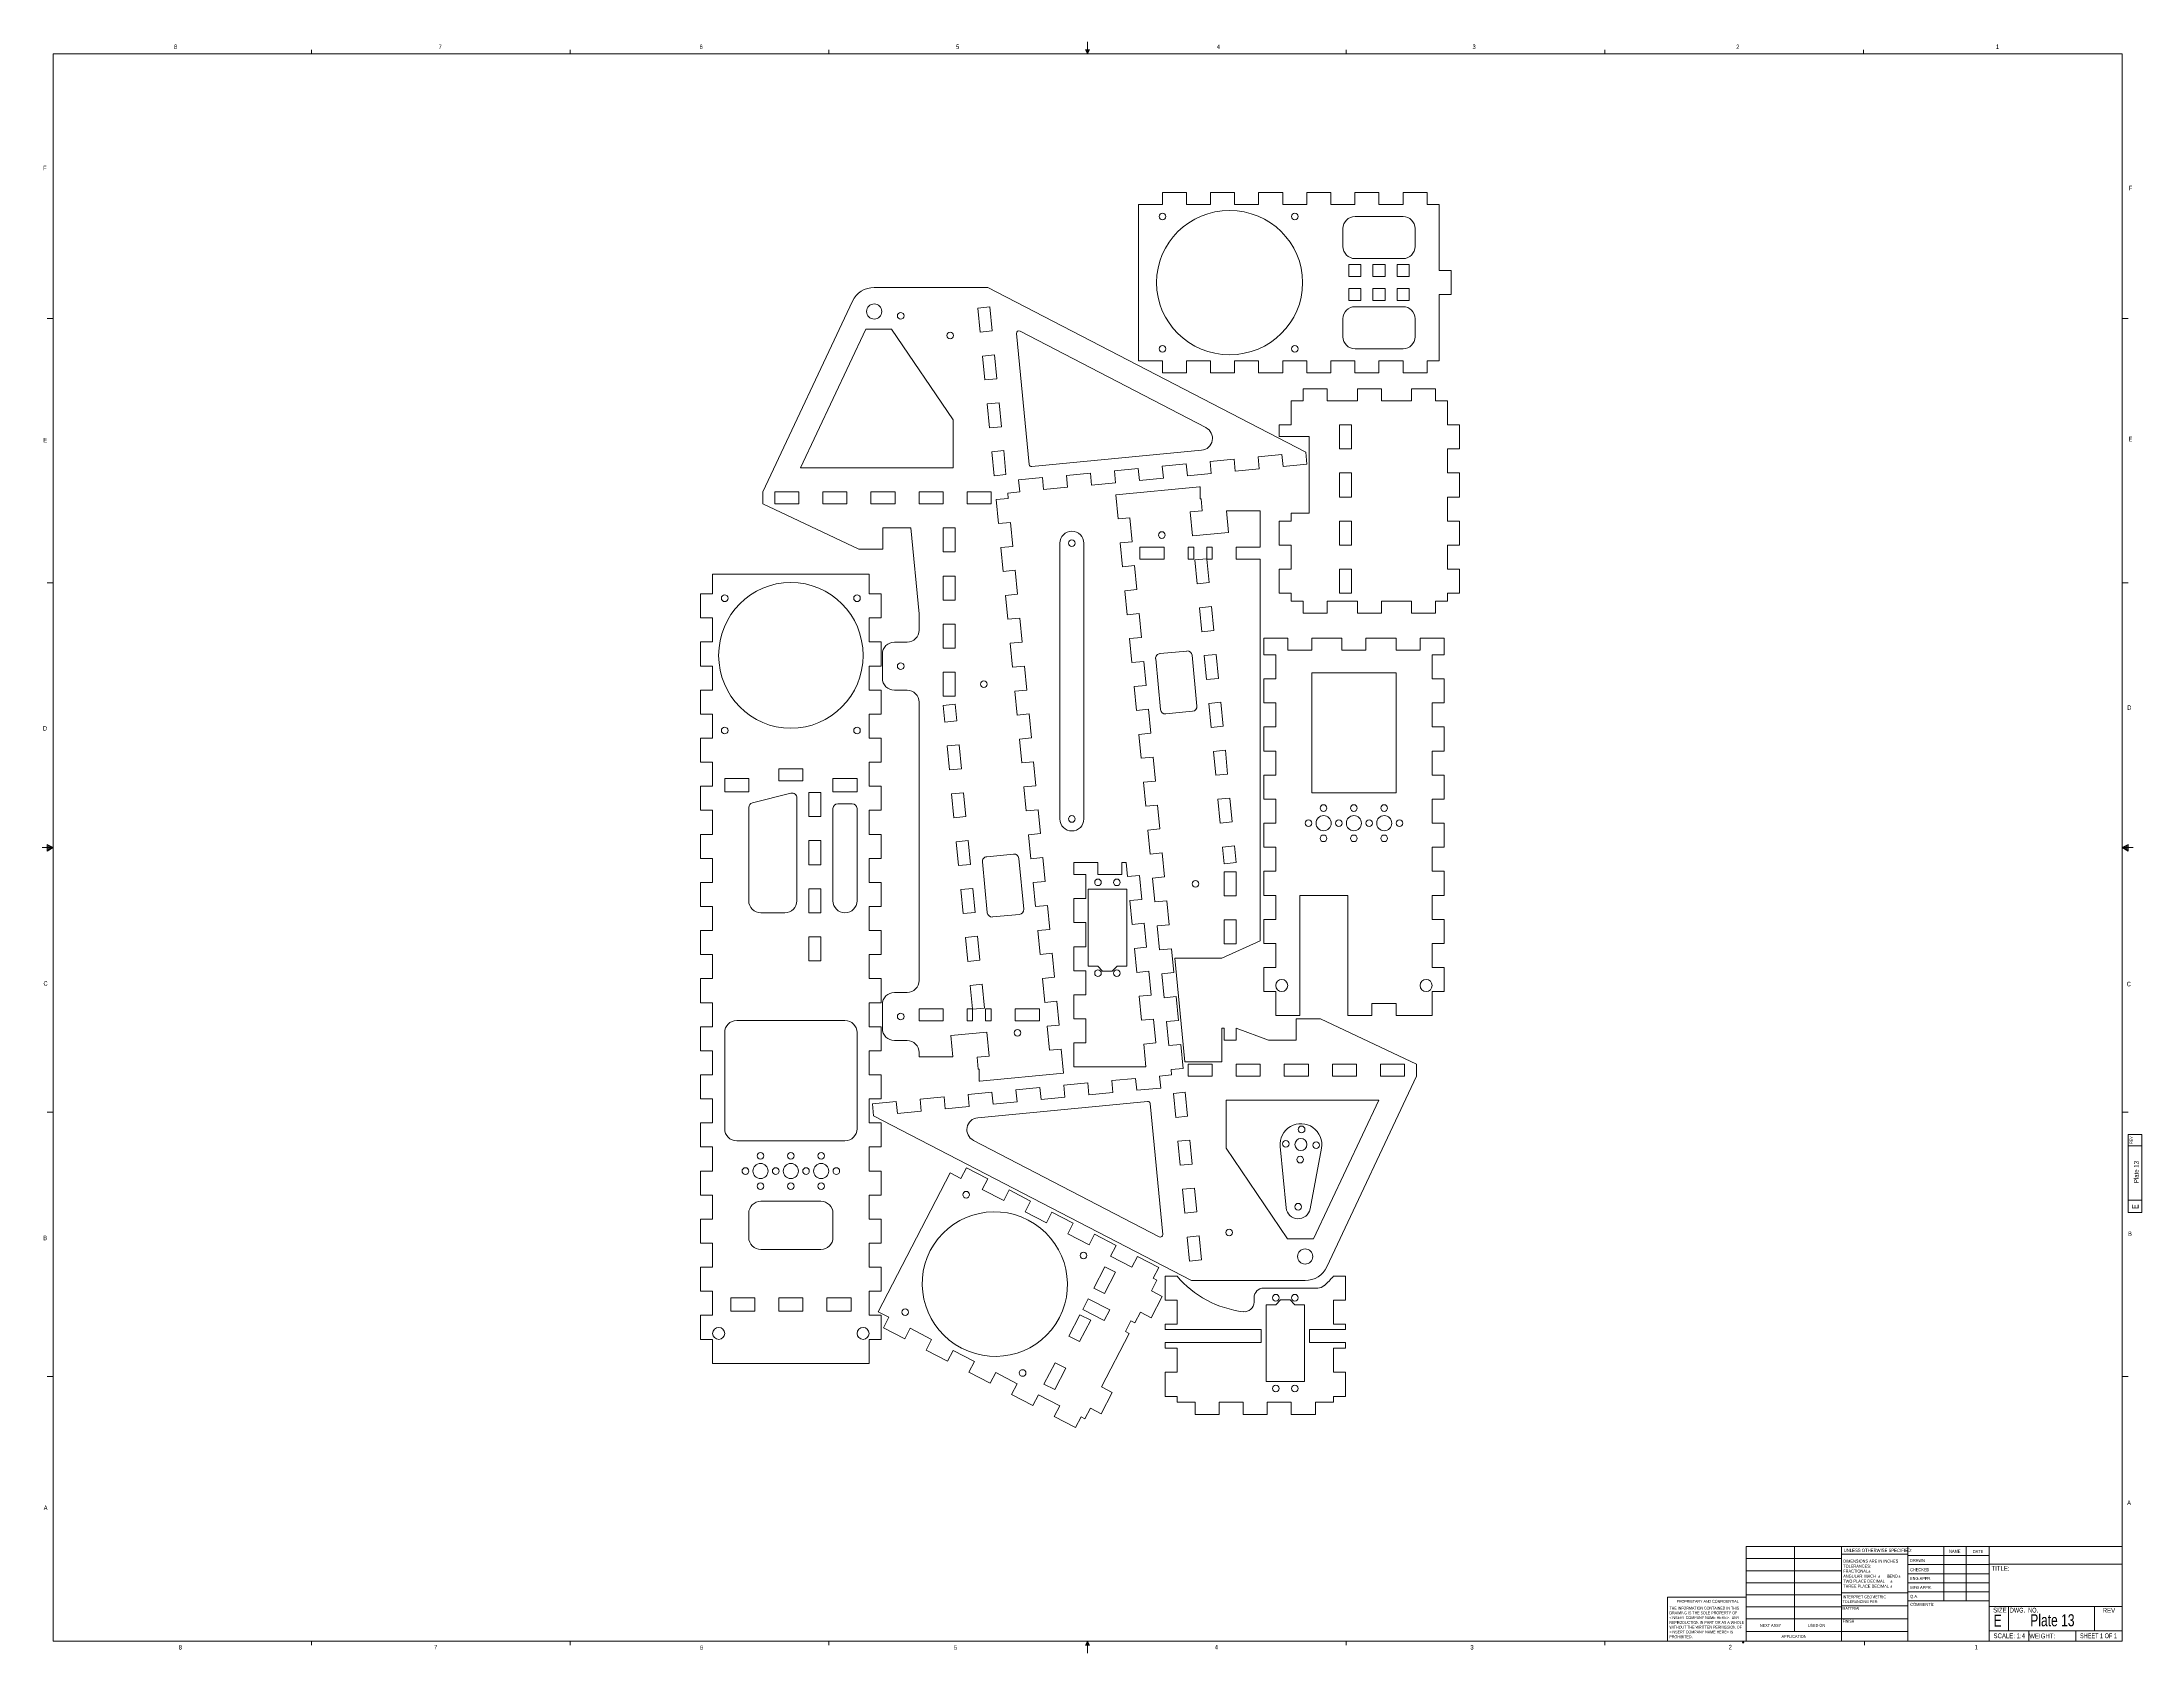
# Model space of a CAD drawing. Header units: inches. Extents: x 0.3 to 43.9, y 0.2 to 33.7.
import ezdxf

# ---------------------------------------------------------------- set-up
doc = ezdxf.new("R2010")
doc.units = ezdxf.units.IN
doc.header["$MEASUREMENT"] = 0
doc.styles.add('SLDTEXTSTYLE0', font='TXT', dxfattribs={"width": 0.75})
doc.styles.add('SLDTEXTSTYLE1', font='TXT', dxfattribs={"width": 0.6875})
doc.styles.add('SLDTEXTSTYLE2', font='TXT', dxfattribs={"width": 0.694444})

# ---------------------------------------------------------------- blocks, each defined once
blk = doc.blocks.new('SW_NOTE_0')
at = {"color": 0, "linetype": 'Continuous', "lineweight": 0, "char_height": 0.06, "attachment_point": 1, "style": 'SLDTEXTSTYLE0'}
for s, insert in [('INTERPRET GEOMETRIC', (0, 0.077)), ('TOLERANCING PER:', (0, -0.022))]:
    blk.add_mtext(s, dxfattribs=dict(at, insert=insert))
blk = doc.blocks.new('SW_NOTE_1')
at = {"color": 0, "linetype": 'Continuous', "lineweight": 0, "char_height": 0.065, "attachment_point": 1, "style": 'SLDTEXTSTYLE0'}
for s, insert in [('DIMENSIONS ARE IN INCHES', (0, 0.084)), ('ANGULAR: MACH', (0, -0.229)), ('TOLERANCES:', (0, -0.021)), ('TWO PLACE DECIMAL', (0, -0.334)), ('FRACTIONAL', (0, -0.125)), ('%%p', (0.518, -0.125)), ('%%p', (0.723, -0.229)), ('BEND', (0.907, -0.229)), ('%%p', (0.979, -0.334)), ('%%p', (1.148, -0.229)), ('THREE PLACE DECIMAL', (0, -0.438)), ('%%p', (0.974, -0.438))]:
    blk.add_mtext(s, dxfattribs=dict(at, insert=insert))
blk = doc.blocks.new('SW_NOTE_2')
at = {"color": 0, "linetype": 'Continuous', "lineweight": 0, "char_height": 0.06, "attachment_point": 1, "style": 'SLDTEXTSTYLE0'}
for s, insert in [('THE INFORMATION CONTAINED IN THIS', (0, 0.077)), ('WITHOUT THE WRITTEN PERMISSION OF', (0, -0.32)), ('<INSERT COMPANY NAME HERE>.  ANY', (0, -0.121)), ('<INSERT COMPANY NAME HERE> IS', (0, -0.42)), ('DRAWING IS THE SOLE PROPERTY OF', (0, -0.022)), ('REPRODUCTION IN PART OR AS A WHOLE', (0, -0.221)), ('PROHIBITED.', (0, -0.519))]:
    blk.add_mtext(s, dxfattribs=dict(at, insert=insert))

msp = doc.modelspace()

# ---------------------------------------------------------------- linework, layer by layer
at = {"color": 7, "linetype": 'Continuous', "lineweight": 0}
for p, q in [((22.023, 33.411), (22.023, 33.658)), ((0.523, 33.411), (43.523, 33.411)), ((0.523, 33.411), (0.523, 0.411)), ((5.898, 33.411), (5.898, 33.495)), ((11.273, 33.411), (11.273, 33.495)), ((16.648, 33.411), (16.648, 33.495)), ((21.981, 33.496), (22.067, 33.496)), ((22.023, 33.411), (21.981, 33.496)), ((22.023, 33.411), (21.989, 33.496)), ((22.023, 33.411), (22.009, 33.496)), ((22.023, 33.411), (22.036, 33.496)), ((22.023, 33.411), (22.046, 33.496)), ((22.023, 33.411), (22.067, 33.496)), ((27.398, 33.411), (27.398, 33.495)), ((32.773, 33.411), (32.773, 33.495)), ((38.148, 33.411), (38.148, 33.495)), ((43.523, 0.411), (43.523, 33.411)), ((0.523, 27.911), (0.398, 27.911)), ((43.523, 27.911), (43.648, 27.911)), ((0.523, 22.411), (0.398, 22.411)), ((43.523, 22.411), (43.648, 22.411)), ((0.523, 16.911), (0.294, 16.911)), ((0.399, 16.976), (0.399, 16.837)), ((0.523, 16.911), (0.399, 16.976)), ((0.399, 16.958), (0.523, 16.911)), ((0.399, 16.934), (0.523, 16.911)), ((0.399, 16.837), (0.523, 16.911)), ((0.399, 16.865), (0.523, 16.911)), ((0.399, 16.891), (0.523, 16.911)), ((43.523, 16.911), (43.647, 16.976)), ((43.647, 16.958), (43.523, 16.911)), ((43.647, 16.934), (43.523, 16.911)), ((43.647, 16.891), (43.523, 16.911)), ((43.647, 16.865), (43.523, 16.911)), ((43.647, 16.837), (43.523, 16.911)), ((43.523, 16.911), (43.752, 16.911)), ((43.647, 16.976), (43.647, 16.837)), ((0.523, 11.411), (0.398, 11.411)), ((43.523, 11.411), (43.648, 11.411)), ((43.648, 10.943), (43.937, 10.943)), ((43.648, 10.943), (43.648, 9.32)), ((43.937, 10.943), (43.937, 9.32)), ((43.937, 10.71), (43.648, 10.71)), ((43.648, 9.576), (43.937, 9.576)), ((43.648, 9.32), (43.937, 9.32)), ((0.523, 5.911), (0.398, 5.911)), ((43.523, 5.911), (43.648, 5.911)), ((35.714, 2.375), (43.523, 2.375)), ((35.714, 0.411), (35.714, 2.375)), ((36.712, 2.375), (36.712, 0.607)), ((37.691, 0.411), (37.691, 2.375)), ((39.073, 2.221), (37.691, 2.221)), ((39.073, 2.375), (39.073, 0.411)), ((39.073, 2.187), (40.764, 2.187)), ((39.817, 2.375), (39.817, 1.25)), ((40.285, 2.375), (40.285, 1.25)), ((40.764, 2.375), (40.764, 0.411)), ((35.714, 2.125), (37.691, 2.125)), ((35.714, 1.875), (37.691, 1.875)), ((39.073, 2), (40.764, 2)), ((39.073, 1.812), (40.764, 1.812)), ((40.764, 2.008), (43.523, 2.008)), ((34.077, 0.411), (34.077, 1.325)), ((35.714, 1.325), (34.077, 1.325)), ((35.714, 1.625), (37.691, 1.625)), ((35.714, 1.375), (37.691, 1.375)), ((37.691, 1.414), (39.073, 1.414)), ((40.764, 1.625), (39.073, 1.625)), ((40.764, 1.437), (39.073, 1.437)), ((35.714, 1.125), (37.691, 1.125)), ((35.714, 0.875), (37.691, 0.875)), ((37.691, 1.144), (39.073, 1.144)), ((37.691, 0.874), (39.073, 0.874)), ((40.764, 1.25), (39.073, 1.25)), ((40.764, 1.13), (43.523, 1.13)), ((41.16, 1.13), (41.16, 0.623)), ((42.951, 1.13), (42.951, 0.623)), ((35.714, 0.607), (39.073, 0.607)), ((40.764, 0.623), (43.523, 0.623)), ((41.587, 0.623), (41.587, 0.411)), ((42.559, 0.623), (42.559, 0.411)), ((43.523, 0.411), (0.523, 0.411)), ((5.898, 0.411), (5.898, 0.326)), ((11.273, 0.411), (11.273, 0.326)), ((16.648, 0.411), (16.648, 0.326)), ((22.023, 0.411), (21.981, 0.325)), ((21.981, 0.325), (22.067, 0.325)), ((22.023, 0.411), (21.989, 0.325)), ((22.023, 0.411), (22.009, 0.325)), ((22.023, 0.411), (22.023, 0.163)), ((22.023, 0.411), (22.067, 0.325)), ((22.023, 0.411), (22.046, 0.325)), ((22.023, 0.411), (22.036, 0.325)), ((27.398, 0.411), (27.398, 0.326)), ((32.773, 0.411), (32.773, 0.326)), ((35.634, 0.376), (35.648, 0.411)), ((35.66, 0.376), (35.634, 0.376)), ((35.648, 0.411), (35.66, 0.376)), ((38.173, 0.411), (38.173, 0.326))]:
    msp.add_line(p, q, dxfattribs=at)
at = {"color": 7, "linetype": 'Continuous', "lineweight": 15}
for p, q in [((23.082, 30.28), (23.082, 27.03)), ((23.579, 30.28), (23.082, 30.28)), ((23.579, 30.53), (23.579, 30.28)), ((23.579, 30.53), (24.079, 30.53)), ((24.079, 30.28), (24.079, 30.53)), ((24.579, 30.28), (24.079, 30.28)), ((24.579, 30.53), (24.579, 30.28)), ((24.579, 30.53), (25.079, 30.53)), ((25.079, 30.28), (25.079, 30.53)), ((25.579, 30.28), (25.079, 30.28)), ((25.579, 30.53), (25.579, 30.28)), ((25.579, 30.53), (26.079, 30.53)), ((26.079, 30.28), (26.079, 30.53)), ((26.579, 30.28), (26.079, 30.28)), ((26.579, 30.53), (26.579, 30.28)), ((26.579, 30.53), (27.079, 30.53)), ((27.079, 30.28), (27.079, 30.53)), ((27.579, 30.28), (27.079, 30.28)), ((27.579, 30.53), (27.579, 30.28)), ((27.579, 30.53), (28.079, 30.53)), ((28.079, 30.28), (28.079, 30.53)), ((28.579, 30.28), (28.079, 30.28)), ((28.579, 30.53), (28.579, 30.28)), ((28.579, 30.53), (29.079, 30.53)), ((29.079, 30.28), (29.079, 30.53)), ((29.329, 30.28), (29.079, 30.28)), ((29.329, 28.905), (29.329, 30.28)), ((27.332, 29.405), (27.332, 29.78)), ((27.582, 30.03), (28.579, 30.03)), ((28.829, 29.78), (28.829, 29.405)), ((27.455, 28.78), (27.455, 29.03)), ((27.455, 29.03), (27.705, 29.03)), ((27.582, 29.155), (28.579, 29.155)), ((27.705, 29.03), (27.705, 28.78)), ((27.955, 28.78), (27.955, 29.03)), ((27.955, 29.03), (28.205, 29.03)), ((28.205, 29.03), (28.205, 28.78)), ((28.455, 28.78), (28.455, 29.03)), ((28.455, 29.03), (28.705, 29.03)), ((28.705, 29.03), (28.705, 28.78)), ((29.579, 28.905), (29.329, 28.905)), ((29.579, 28.905), (29.579, 28.405)), ((17.589, 28.555), (19.953, 28.555)), ((19.953, 28.555), (26.559, 25.127)), ((27.705, 28.78), (27.455, 28.78)), ((27.455, 28.28), (27.455, 28.53)), ((27.455, 28.53), (27.705, 28.53)), ((27.705, 28.53), (27.705, 28.28)), ((28.205, 28.78), (27.955, 28.78)), ((27.955, 28.28), (27.955, 28.53)), ((27.955, 28.53), (28.205, 28.53)), ((28.205, 28.53), (28.205, 28.28)), ((28.705, 28.78), (28.455, 28.78)), ((28.455, 28.28), (28.455, 28.53)), ((28.455, 28.53), (28.705, 28.53)), ((28.705, 28.53), (28.705, 28.28)), ((29.329, 28.405), (29.579, 28.405)), ((29.329, 27.03), (29.329, 28.405)), ((15.272, 24.305), (17.137, 28.267)), ((19.743, 28.125), (19.992, 28.149)), ((19.791, 27.627), (19.743, 28.125)), ((19.992, 28.149), (20.04, 27.651)), ((27.705, 28.28), (27.455, 28.28)), ((28.579, 28.155), (27.582, 28.155)), ((28.205, 28.28), (27.955, 28.28)), ((28.705, 28.28), (28.455, 28.28)), ((16.06, 24.805), (17.416, 27.687)), ((17.416, 27.687), (17.952, 27.687)), ((17.952, 27.687), (19.23, 25.805)), ((20.04, 27.651), (19.791, 27.627)), ((20.81, 24.875), (20.548, 27.596)), ((20.621, 27.645), (24.484, 25.64)), ((27.332, 27.53), (27.332, 27.905)), ((28.829, 27.905), (28.829, 27.53)), ((19.839, 27.129), (20.088, 27.153)), ((19.887, 26.632), (19.839, 27.129)), ((20.088, 27.153), (20.136, 26.656)), ((28.579, 27.28), (27.582, 27.28)), ((20.136, 26.656), (19.887, 26.632)), ((23.082, 27.03), (23.579, 27.03)), ((23.579, 27.03), (23.579, 26.78)), ((23.579, 26.78), (24.079, 26.78)), ((24.079, 27.03), (24.579, 27.03)), ((24.079, 26.78), (24.079, 27.03)), ((24.579, 27.03), (24.579, 26.78)), ((24.579, 26.78), (25.079, 26.78)), ((25.079, 27.03), (25.579, 27.03)), ((25.079, 26.78), (25.079, 27.03)), ((25.579, 27.03), (25.579, 26.78)), ((25.579, 26.78), (26.079, 26.78)), ((26.079, 27.03), (26.579, 27.03)), ((26.079, 26.78), (26.079, 27.03)), ((26.579, 27.03), (26.579, 26.78)), ((26.579, 26.78), (27.079, 26.78)), ((27.079, 27.03), (27.579, 27.03)), ((27.079, 26.78), (27.079, 27.03)), ((27.579, 27.03), (27.579, 26.78)), ((27.579, 26.78), (28.079, 26.78)), ((28.079, 27.03), (28.579, 27.03)), ((28.079, 26.78), (28.079, 27.03)), ((28.579, 27.03), (28.579, 26.78)), ((28.579, 26.78), (29.079, 26.78)), ((29.079, 27.03), (29.329, 27.03)), ((29.079, 26.78), (29.079, 27.03)), ((26.256, 26.197), (26.256, 25.697)), ((26.506, 26.197), (26.256, 26.197)), ((27.006, 26.447), (26.506, 26.447)), ((26.506, 26.447), (26.506, 26.197)), ((27.006, 26.197), (27.006, 26.447)), ((27.631, 26.197), (27.006, 26.197)), ((27.631, 26.447), (27.631, 26.197)), ((28.131, 26.447), (27.631, 26.447)), ((28.131, 26.197), (28.131, 26.447)), ((28.756, 26.197), (28.131, 26.197)), ((28.756, 26.447), (28.756, 26.197)), ((29.256, 26.447), (28.756, 26.447)), ((29.256, 26.197), (29.256, 26.447)), ((29.506, 26.197), (29.256, 26.197)), ((29.506, 25.697), (29.506, 26.197)), ((19.23, 24.805), (19.23, 25.805)), ((19.935, 26.134), (20.184, 26.158)), ((19.983, 25.636), (19.935, 26.134)), ((20.184, 26.158), (20.232, 25.66)), ((20.232, 25.66), (19.983, 25.636)), ((26.256, 25.697), (26.006, 25.697)), ((26.006, 25.697), (26.006, 25.453)), ((26.631, 25.453), (26.006, 25.453)), ((26.631, 25.453), (26.631, 23.86)), ((27.256, 25.197), (27.256, 25.697)), ((27.256, 25.697), (27.506, 25.697)), ((27.506, 25.697), (27.506, 25.197)), ((29.756, 25.697), (29.506, 25.697)), ((29.756, 25.697), (29.756, 25.197)), ((20.031, 25.139), (20.28, 25.162)), ((20.079, 24.641), (20.031, 25.139)), ((20.28, 25.162), (20.328, 24.665)), ((24.393, 25.17), (20.864, 24.83)), ((23.576, 24.84), (24.074, 24.888)), ((24.074, 24.888), (24.098, 24.639)), ((24.571, 24.935), (25.069, 24.983)), ((24.595, 24.687), (24.571, 24.935)), ((25.069, 24.983), (25.093, 24.735)), ((25.567, 25.031), (26.064, 25.079)), ((25.591, 24.782), (25.567, 25.031)), ((26.064, 25.079), (26.088, 24.83)), ((26.583, 24.878), (26.088, 24.83)), ((26.559, 25.127), (26.583, 24.878)), ((27.506, 25.197), (27.256, 25.197)), ((29.506, 25.197), (29.756, 25.197)), ((29.506, 24.697), (29.506, 25.197)), ((19.23, 24.805), (16.06, 24.805)), ((20.328, 24.665), (20.079, 24.641)), ((20.59, 24.552), (21.087, 24.6)), ((20.614, 24.303), (20.59, 24.552)), ((21.087, 24.6), (21.111, 24.351)), ((21.585, 24.648), (22.083, 24.696)), ((21.609, 24.399), (21.585, 24.648)), ((22.083, 24.696), (22.107, 24.447)), ((22.605, 24.495), (22.107, 24.447)), ((22.581, 24.744), (23.078, 24.792)), ((22.605, 24.495), (22.581, 24.744)), ((23.078, 24.792), (23.102, 24.543)), ((23.6, 24.591), (23.102, 24.543)), ((23.6, 24.591), (23.576, 24.84)), ((24.595, 24.687), (24.098, 24.639)), ((25.591, 24.782), (25.093, 24.735)), ((27.256, 24.697), (27.506, 24.697)), ((27.256, 24.197), (27.256, 24.697)), ((27.506, 24.697), (27.506, 24.197)), ((29.756, 24.697), (29.506, 24.697)), ((29.756, 24.697), (29.756, 24.197)), ((15.272, 24.055), (15.272, 24.305)), ((17.272, 23.113), (15.272, 24.055)), ((15.522, 24.305), (16.022, 24.305)), ((15.522, 24.055), (15.522, 24.305)), ((16.022, 24.055), (15.522, 24.055)), ((16.022, 24.305), (16.022, 24.055)), ((16.522, 24.305), (17.022, 24.305)), ((16.522, 24.055), (16.522, 24.305)), ((17.022, 24.055), (16.522, 24.055)), ((17.022, 24.305), (17.022, 24.055)), ((17.522, 24.305), (18.022, 24.305)), ((17.522, 24.055), (17.522, 24.305)), ((18.022, 24.055), (17.522, 24.055)), ((18.022, 24.305), (18.022, 24.055)), ((18.522, 24.305), (19.022, 24.305)), ((18.522, 24.055), (18.522, 24.305)), ((19.022, 24.055), (18.522, 24.055)), ((19.022, 24.055), (19.022, 24.305)), ((19.522, 24.305), (20.022, 24.305)), ((19.522, 24.055), (19.522, 24.305)), ((20.022, 24.055), (19.522, 24.055)), ((20.022, 24.305), (20.022, 24.055)), ((20.127, 24.143), (20.376, 24.167)), ((20.175, 23.645), (20.127, 24.143)), ((20.614, 24.303), (20.365, 24.279)), ((20.365, 24.279), (20.376, 24.167)), ((21.609, 24.399), (21.111, 24.351)), ((22.609, 24.24), (24.35, 24.407)), ((22.656, 23.742), (22.609, 24.24)), ((24.35, 24.407), (24.362, 24.407)), ((24.362, 24.157), (24.362, 24.407)), ((24.384, 24.157), (24.362, 24.157)), ((24.408, 23.911), (24.384, 24.157)), ((27.506, 24.197), (27.256, 24.197)), ((29.506, 24.197), (29.756, 24.197)), ((29.506, 23.697), (29.506, 24.197)), ((20.424, 23.669), (20.175, 23.645)), ((20.424, 23.669), (20.472, 23.172)), ((22.656, 23.742), (22.905, 23.766)), ((22.905, 23.766), (22.953, 23.268)), ((24.159, 23.887), (24.408, 23.911)), ((24.207, 23.389), (24.159, 23.887)), ((24.911, 23.907), (24.954, 23.461)), ((24.911, 23.907), (25.612, 23.907)), ((25.612, 23.157), (25.612, 23.907)), ((26.256, 23.697), (26.006, 23.697)), ((26.006, 23.697), (26.006, 23.197)), ((26.256, 23.86), (26.256, 23.697)), ((26.631, 23.86), (26.256, 23.86)), ((27.256, 23.197), (27.256, 23.697)), ((27.256, 23.697), (27.506, 23.697)), ((27.506, 23.697), (27.506, 23.197)), ((29.756, 23.697), (29.506, 23.697)), ((29.756, 23.697), (29.756, 23.197)), ((17.772, 23.113), (17.772, 23.555)), ((17.772, 23.555), (18.35, 23.555)), ((18.35, 23.555), (18.522, 21.771)), ((19.022, 23.055), (19.022, 23.555)), ((19.022, 23.555), (19.272, 23.555)), ((19.272, 23.555), (19.272, 23.055)), ((20.223, 23.148), (20.472, 23.172)), ((20.271, 22.65), (20.223, 23.148)), ((21.447, 17.504), (21.447, 23.237)), ((21.947, 23.237), (21.947, 17.504)), ((22.953, 23.268), (22.704, 23.244)), ((22.752, 22.747), (22.704, 23.244)), ((23.112, 22.907), (23.112, 23.157)), ((23.112, 23.157), (23.612, 23.157)), ((23.612, 23.157), (23.612, 22.907)), ((24.112, 23.157), (24.23, 23.157)), ((24.112, 22.907), (24.112, 23.157)), ((24.954, 23.461), (24.207, 23.389)), ((24.23, 23.157), (24.23, 22.907)), ((24.505, 23.157), (24.612, 23.157)), ((24.505, 22.915), (24.505, 23.157)), ((24.612, 23.157), (24.612, 22.907)), ((25.112, 23.157), (25.612, 23.157)), ((25.112, 22.907), (25.112, 23.157)), ((26.006, 23.197), (26.256, 23.197)), ((26.256, 23.197), (26.256, 22.697)), ((27.506, 23.197), (27.256, 23.197)), ((29.506, 22.697), (29.506, 23.197)), ((29.506, 23.197), (29.756, 23.197)), ((17.272, 23.113), (17.772, 23.113)), ((19.272, 23.055), (19.022, 23.055)), ((22.752, 22.747), (23.001, 22.771)), ((23.001, 22.771), (23.049, 22.273)), ((23.612, 22.907), (23.112, 22.907)), ((24.23, 22.907), (24.112, 22.907)), ((24.255, 22.891), (24.504, 22.915)), ((24.303, 22.394), (24.255, 22.891)), ((24.504, 22.915), (24.505, 22.915)), ((24.505, 22.907), (24.552, 22.418)), ((24.612, 22.907), (24.505, 22.907)), ((25.612, 22.907), (25.112, 22.907)), ((25.612, 14.973), (25.612, 22.907)), ((26.256, 22.697), (26.006, 22.697)), ((26.006, 22.697), (26.006, 22.197)), ((27.256, 22.197), (27.256, 22.697)), ((27.256, 22.697), (27.506, 22.697)), ((27.506, 22.697), (27.506, 22.197)), ((29.756, 22.697), (29.506, 22.697)), ((29.756, 22.697), (29.756, 22.197)), ((14.232, 22.184), (14.232, 22.592)), ((17.482, 22.592), (14.232, 22.592)), ((17.482, 22.592), (17.482, 22.184)), ((19.022, 22.055), (19.022, 22.555)), ((19.022, 22.555), (19.272, 22.555)), ((19.272, 22.555), (19.272, 22.055)), ((20.519, 22.674), (20.271, 22.65)), ((20.519, 22.674), (20.567, 22.176)), ((23.049, 22.273), (22.8, 22.249)), ((24.552, 22.418), (24.303, 22.394)), ((13.982, 22.184), (13.982, 21.684)), ((13.982, 22.184), (14.232, 22.184)), ((17.482, 22.184), (17.732, 22.184)), ((17.732, 22.184), (17.732, 21.684)), ((19.272, 22.055), (19.022, 22.055)), ((20.319, 22.152), (20.567, 22.176)), ((20.366, 21.655), (20.319, 22.152)), ((22.848, 21.751), (22.8, 22.249)), ((24.351, 21.896), (24.6, 21.92)), ((24.399, 21.398), (24.351, 21.896)), ((24.6, 21.92), (24.648, 21.422)), ((26.006, 22.197), (26.256, 22.197)), ((26.256, 22.197), (26.256, 22.032)), ((26.256, 22.032), (26.506, 22.032)), ((26.506, 22.032), (26.506, 21.78)), ((27.006, 22.032), (27.631, 22.032)), ((27.006, 21.78), (27.006, 22.032)), ((27.506, 22.197), (27.256, 22.197)), ((27.631, 22.032), (27.631, 21.78)), ((28.131, 22.032), (28.756, 22.032)), ((28.131, 21.78), (28.131, 22.032)), ((28.756, 22.032), (28.756, 21.78)), ((29.256, 22.032), (29.506, 22.032)), ((29.256, 21.78), (29.256, 22.032)), ((29.506, 22.197), (29.756, 22.197)), ((29.506, 22.032), (29.506, 22.197)), ((14.232, 21.684), (13.982, 21.684)), ((14.232, 21.184), (14.232, 21.684)), ((17.732, 21.684), (17.482, 21.684)), ((17.482, 21.684), (17.482, 21.184)), ((18.522, 21.771), (18.522, 21.431)), ((19.022, 21.555), (19.272, 21.555)), ((19.022, 21.055), (19.022, 21.555)), ((19.272, 21.555), (19.272, 21.055)), ((20.615, 21.679), (20.366, 21.655)), ((20.615, 21.679), (20.663, 21.181)), ((22.848, 21.751), (23.097, 21.775)), ((23.097, 21.775), (23.145, 21.277)), ((24.648, 21.422), (24.399, 21.398)), ((27.006, 21.78), (26.506, 21.78)), ((28.131, 21.78), (27.631, 21.78)), ((29.256, 21.78), (28.756, 21.78)), ((13.982, 21.184), (13.982, 20.684)), ((13.982, 21.184), (14.232, 21.184)), ((17.482, 21.184), (17.732, 21.184)), ((17.732, 21.184), (17.732, 20.684)), ((18.272, 21.181), (18.009, 21.181)), ((19.272, 21.055), (19.022, 21.055)), ((20.414, 21.157), (20.663, 21.181)), ((20.462, 20.659), (20.414, 21.157)), ((23.145, 21.277), (22.896, 21.253)), ((22.944, 20.756), (22.896, 21.253)), ((23.529, 20.943), (24.086, 20.996)), ((25.684, 21.263), (25.684, 20.916)), ((26.184, 21.263), (25.684, 21.263)), ((26.184, 21.263), (26.184, 21.013)), ((26.184, 21.013), (26.684, 21.013)), ((26.684, 21.013), (26.684, 21.263)), ((27.309, 21.263), (26.684, 21.263)), ((27.309, 21.263), (27.309, 21.013)), ((27.309, 21.013), (27.809, 21.013)), ((27.809, 21.013), (27.809, 21.263)), ((28.434, 21.263), (27.809, 21.263)), ((28.434, 21.263), (28.434, 21.013)), ((28.434, 21.013), (28.934, 21.013)), ((28.934, 21.013), (28.934, 21.263)), ((29.434, 21.263), (28.934, 21.263)), ((29.434, 21.263), (29.434, 20.916)), ((14.232, 20.684), (13.982, 20.684)), ((14.232, 20.184), (14.232, 20.684)), ((17.732, 20.684), (17.482, 20.684)), ((17.482, 20.684), (17.482, 20.184)), ((17.759, 20.931), (17.759, 20.431)), ((19.022, 20.555), (19.272, 20.555)), ((19.022, 20.055), (19.022, 20.555)), ((19.272, 20.555), (19.272, 20.055)), ((20.711, 20.683), (20.462, 20.659)), ((20.711, 20.683), (20.759, 20.185)), ((22.944, 20.756), (23.193, 20.78)), ((23.193, 20.78), (23.241, 20.282)), ((23.54, 19.779), (23.439, 20.833)), ((24.195, 20.906), (24.297, 19.851)), ((24.447, 20.9), (24.696, 20.924)), ((24.495, 20.403), (24.447, 20.9)), ((24.696, 20.924), (24.744, 20.427)), ((25.934, 20.916), (25.684, 20.916)), ((25.934, 20.416), (25.934, 20.916)), ((28.434, 20.545), (26.684, 20.545)), ((26.684, 20.545), (26.684, 18.045)), ((28.434, 18.045), (28.434, 20.545)), ((29.434, 20.916), (29.184, 20.916)), ((29.184, 20.916), (29.184, 20.416)), ((13.982, 20.184), (13.982, 19.684)), ((13.982, 20.184), (14.232, 20.184)), ((17.482, 20.184), (17.732, 20.184)), ((17.732, 20.184), (17.732, 19.684)), ((18.009, 20.181), (18.272, 20.181)), ((20.51, 20.162), (20.759, 20.185)), ((20.558, 19.664), (20.51, 20.162)), ((23.241, 20.282), (22.992, 20.258)), ((23.04, 19.76), (22.992, 20.258)), ((24.744, 20.427), (24.495, 20.403)), ((25.684, 20.416), (25.684, 19.916)), ((25.684, 20.416), (25.934, 20.416)), ((29.184, 20.416), (29.434, 20.416)), ((29.434, 20.416), (29.434, 19.916)), ((14.232, 19.684), (13.982, 19.684)), ((14.232, 19.184), (14.232, 19.684)), ((17.732, 19.684), (17.482, 19.684)), ((17.482, 19.684), (17.482, 19.184)), ((18.522, 19.931), (18.522, 14.147)), ((19.272, 20.055), (19.022, 20.055)), ((19.271, 19.889), (19.022, 19.865)), ((19.055, 19.519), (19.022, 19.865)), ((19.271, 19.889), (19.304, 19.543)), ((20.807, 19.688), (20.558, 19.664)), ((20.807, 19.688), (20.855, 19.19)), ((23.04, 19.76), (23.289, 19.784)), ((23.289, 19.784), (23.337, 19.287)), ((24.207, 19.742), (23.65, 19.689)), ((24.543, 19.905), (24.792, 19.929)), ((24.591, 19.407), (24.543, 19.905)), ((24.792, 19.929), (24.839, 19.431)), ((25.934, 19.916), (25.684, 19.916)), ((25.934, 19.416), (25.934, 19.916)), ((29.434, 19.916), (29.184, 19.916)), ((29.184, 19.916), (29.184, 19.416)), ((19.304, 19.543), (19.055, 19.519)), ((23.337, 19.287), (23.088, 19.263)), ((23.136, 18.765), (23.088, 19.263)), ((24.839, 19.431), (24.591, 19.407)), ((25.684, 19.416), (25.684, 18.916)), ((25.684, 19.416), (25.934, 19.416)), ((29.184, 19.416), (29.434, 19.416)), ((29.434, 19.416), (29.434, 18.916)), ((13.982, 19.184), (13.982, 18.684)), ((13.982, 19.184), (14.232, 19.184)), ((17.482, 19.184), (17.732, 19.184)), ((17.732, 19.184), (17.732, 18.684)), ((19.103, 19.021), (19.352, 19.045)), ((19.151, 18.524), (19.103, 19.021)), ((19.352, 19.045), (19.4, 18.548)), ((20.606, 19.166), (20.855, 19.19)), ((20.654, 18.668), (20.606, 19.166)), ((23.136, 18.765), (23.385, 18.789)), ((23.385, 18.789), (23.432, 18.291)), ((24.639, 18.91), (24.887, 18.934)), ((24.686, 18.412), (24.639, 18.91)), ((24.887, 18.934), (24.935, 18.436)), ((25.934, 18.916), (25.684, 18.916)), ((25.934, 18.416), (25.934, 18.916)), ((29.434, 18.916), (29.184, 18.916)), ((29.184, 18.916), (29.184, 18.416)), ((14.232, 18.684), (13.982, 18.684)), ((14.232, 18.184), (14.232, 18.684)), ((14.982, 18.346), (14.482, 18.346)), ((14.482, 18.346), (14.482, 18.071)), ((14.982, 18.071), (14.982, 18.346)), ((16.107, 18.547), (15.607, 18.547)), ((15.607, 18.547), (15.607, 18.297)), ((16.107, 18.297), (16.107, 18.547)), ((17.232, 18.346), (16.732, 18.346)), ((16.732, 18.346), (16.732, 18.071)), ((17.232, 18.071), (17.232, 18.346)), ((17.732, 18.684), (17.482, 18.684)), ((17.482, 18.684), (17.482, 18.184)), ((19.4, 18.548), (19.151, 18.524)), ((20.903, 18.692), (20.654, 18.668)), ((20.903, 18.692), (20.951, 18.195)), ((24.935, 18.436), (24.686, 18.412)), ((25.684, 18.416), (25.684, 17.916)), ((25.684, 18.416), (25.934, 18.416)), ((29.184, 18.416), (29.434, 18.416)), ((29.434, 18.416), (29.434, 17.916)), ((13.982, 18.184), (13.982, 17.684)), ((13.982, 18.184), (14.232, 18.184)), ((14.482, 18.071), (14.982, 18.071)), ((15.858, 18.04), (15.058, 17.84)), ((15.607, 18.297), (16.107, 18.297)), ((15.982, 15.803), (15.982, 17.943)), ((16.482, 18.053), (16.232, 18.053)), ((16.232, 18.053), (16.232, 17.553)), ((16.482, 17.553), (16.482, 18.053)), ((16.732, 18.071), (17.232, 18.071)), ((17.482, 18.184), (17.732, 18.184)), ((17.732, 18.184), (17.732, 17.684)), ((19.199, 18.026), (19.448, 18.05)), ((19.247, 17.528), (19.199, 18.026)), ((19.448, 18.05), (19.496, 17.552)), ((20.702, 18.171), (20.951, 18.195)), ((20.75, 17.673), (20.702, 18.171)), ((23.432, 18.291), (23.184, 18.267)), ((23.232, 17.77), (23.184, 18.267)), ((24.734, 17.914), (24.983, 17.938)), ((24.782, 17.417), (24.734, 17.914)), ((24.983, 17.938), (25.031, 17.441)), ((25.934, 17.916), (25.684, 17.916)), ((25.934, 17.416), (25.934, 17.916)), ((26.684, 18.045), (28.434, 18.045)), ((29.434, 17.916), (29.184, 17.916)), ((29.184, 17.916), (29.184, 17.416)), ((14.232, 17.684), (13.982, 17.684)), ((14.232, 17.184), (14.232, 17.684)), ((14.982, 17.743), (14.982, 15.803)), ((16.232, 17.553), (16.482, 17.553)), ((16.732, 17.721), (16.732, 15.803)), ((17.132, 17.821), (16.832, 17.821)), ((17.232, 15.803), (17.232, 17.721)), ((17.732, 17.684), (17.482, 17.684)), ((17.482, 17.684), (17.482, 17.184)), ((19.496, 17.552), (19.247, 17.528)), ((20.999, 17.697), (20.75, 17.673)), ((20.999, 17.697), (21.047, 17.199)), ((23.232, 17.77), (23.48, 17.794)), ((23.48, 17.794), (23.528, 17.296)), ((13.982, 17.184), (13.982, 16.684)), ((13.982, 17.184), (14.232, 17.184)), ((16.482, 17.053), (16.232, 17.053)), ((16.232, 17.053), (16.232, 16.553)), ((16.482, 16.553), (16.482, 17.053)), ((17.482, 17.184), (17.732, 17.184)), ((17.732, 17.184), (17.732, 16.684)), ((19.295, 17.031), (19.544, 17.055)), ((19.343, 16.533), (19.295, 17.031)), ((19.544, 17.055), (19.592, 16.557)), ((20.798, 17.175), (21.047, 17.199)), ((20.846, 16.678), (20.798, 17.175)), ((23.528, 17.296), (23.279, 17.272)), ((23.327, 16.774), (23.279, 17.272)), ((25.031, 17.441), (24.782, 17.417)), ((25.684, 17.416), (25.684, 16.916)), ((25.684, 17.416), (25.934, 17.416)), ((29.184, 17.416), (29.434, 17.416)), ((29.434, 17.416), (29.434, 16.916)), ((14.232, 16.684), (13.982, 16.684)), ((14.232, 16.184), (14.232, 16.684)), ((17.732, 16.684), (17.482, 16.684)), ((17.482, 16.684), (17.482, 16.184)), ((19.939, 15.556), (19.838, 16.611)), ((19.928, 16.72), (20.485, 16.773)), ((20.594, 16.683), (20.696, 15.629)), ((21.095, 16.702), (20.846, 16.678)), ((21.095, 16.702), (21.142, 16.204)), ((21.737, 16.348), (21.737, 16.598)), ((21.737, 16.598), (22.237, 16.598)), ((22.237, 16.348), (22.237, 16.598)), ((22.737, 16.598), (22.737, 16.348)), ((22.737, 16.598), (22.826, 16.598)), ((22.855, 16.305), (22.826, 16.598)), ((23.327, 16.774), (23.576, 16.798)), ((23.576, 16.798), (23.624, 16.3)), ((24.83, 16.919), (25.079, 16.943)), ((24.864, 16.573), (24.83, 16.919)), ((24.864, 16.573), (25.112, 16.597)), ((25.079, 16.943), (25.112, 16.597)), ((25.934, 16.916), (25.684, 16.916)), ((25.934, 16.416), (25.934, 16.916)), ((29.434, 16.916), (29.184, 16.916)), ((29.184, 16.916), (29.184, 16.416)), ((13.982, 16.184), (13.982, 15.684)), ((13.982, 16.184), (14.232, 16.184)), ((16.232, 16.553), (16.482, 16.553)), ((17.482, 16.184), (17.732, 16.184)), ((17.732, 16.184), (17.732, 15.684)), ((19.592, 16.557), (19.343, 16.533)), ((20.894, 16.18), (21.142, 16.204)), ((20.942, 15.682), (20.894, 16.18)), ((21.737, 16.348), (21.987, 16.348)), ((21.987, 16.348), (21.987, 15.848)), ((22.737, 16.348), (22.237, 16.348)), ((23.103, 16.329), (22.855, 16.305)), ((23.103, 16.329), (23.151, 15.832)), ((23.624, 16.3), (23.375, 16.276)), ((23.423, 15.779), (23.375, 16.276)), ((24.862, 16.407), (25.112, 16.407)), ((24.862, 15.907), (24.862, 16.407)), ((25.112, 16.407), (25.112, 15.907)), ((25.684, 16.416), (25.684, 15.916)), ((25.684, 16.416), (25.934, 16.416)), ((29.184, 16.416), (29.434, 16.416)), ((29.434, 16.416), (29.434, 15.916)), ((16.482, 16.053), (16.232, 16.053)), ((16.232, 16.053), (16.232, 15.553)), ((16.482, 15.553), (16.482, 16.053)), ((19.391, 16.035), (19.64, 16.059)), ((19.439, 15.538), (19.391, 16.035)), ((19.64, 16.059), (19.687, 15.562)), ((21.737, 15.348), (21.737, 15.848)), ((21.987, 15.848), (21.737, 15.848)), ((22.037, 16.042), (22.837, 16.042)), ((22.037, 14.442), (22.037, 16.042)), ((22.837, 16.042), (22.837, 14.442)), ((22.902, 15.808), (23.151, 15.832)), ((22.95, 15.31), (22.902, 15.808)), ((23.423, 15.779), (23.672, 15.803)), ((23.672, 15.803), (23.72, 15.305)), ((25.112, 15.907), (24.862, 15.907)), ((25.934, 15.916), (25.684, 15.916)), ((25.934, 15.416), (25.934, 15.916)), ((27.434, 15.916), (26.434, 15.916)), ((26.434, 15.916), (26.434, 13.416)), ((27.434, 13.416), (27.434, 15.916)), ((29.434, 15.916), (29.184, 15.916)), ((29.184, 15.916), (29.184, 15.416)), ((14.232, 15.684), (13.982, 15.684)), ((14.232, 15.184), (14.232, 15.684)), ((15.232, 15.553), (15.732, 15.553)), ((16.232, 15.553), (16.482, 15.553)), ((17.732, 15.684), (17.482, 15.684)), ((17.482, 15.684), (17.482, 15.184)), ((19.687, 15.562), (19.439, 15.538)), ((20.606, 15.519), (20.048, 15.466)), ((21.19, 15.706), (20.942, 15.682)), ((21.19, 15.706), (21.238, 15.209)), ((21.737, 15.348), (21.987, 15.348)), ((21.987, 15.348), (21.987, 14.848)), ((23.199, 15.334), (22.95, 15.31)), ((23.199, 15.334), (23.247, 14.836)), ((23.72, 15.305), (23.471, 15.281)), ((23.519, 14.783), (23.471, 15.281)), ((24.862, 15.407), (25.112, 15.407)), ((24.862, 14.907), (24.862, 15.407)), ((25.112, 15.407), (25.112, 14.907)), ((25.684, 15.416), (25.684, 14.916)), ((25.684, 15.416), (25.934, 15.416)), ((29.184, 15.416), (29.434, 15.416)), ((29.434, 15.416), (29.434, 14.916)), ((13.982, 15.184), (13.982, 14.684)), ((13.982, 15.184), (14.232, 15.184)), ((16.482, 15.053), (16.232, 15.053)), ((16.232, 15.053), (16.232, 14.553)), ((16.482, 14.553), (16.482, 15.053)), ((17.482, 15.184), (17.732, 15.184)), ((17.732, 15.184), (17.732, 14.684)), ((19.487, 15.04), (19.735, 15.064)), ((19.534, 14.542), (19.487, 15.04)), ((19.735, 15.064), (19.783, 14.566)), ((20.989, 15.185), (21.238, 15.209)), ((21.037, 14.687), (20.989, 15.185)), ((21.737, 14.348), (21.737, 14.848)), ((21.987, 14.848), (21.737, 14.848)), ((25.612, 14.973), (24.812, 14.607)), ((25.112, 14.907), (24.862, 14.907)), ((25.934, 14.916), (25.684, 14.916)), ((25.934, 14.416), (25.934, 14.916)), ((29.434, 14.916), (29.184, 14.916)), ((29.184, 14.916), (29.184, 14.416)), ((14.232, 14.684), (13.982, 14.684)), ((14.232, 14.184), (14.232, 14.684)), ((16.232, 14.553), (16.482, 14.553)), ((17.732, 14.684), (17.482, 14.684)), ((17.482, 14.684), (17.482, 14.184)), ((19.783, 14.566), (19.534, 14.542)), ((21.286, 14.711), (21.037, 14.687)), ((21.286, 14.711), (21.334, 14.213)), ((22.237, 14.442), (22.037, 14.442)), ((22.337, 14.342), (22.237, 14.442)), ((22.637, 14.442), (22.537, 14.342)), ((22.837, 14.442), (22.637, 14.442)), ((22.998, 14.812), (23.247, 14.836)), ((23.046, 14.315), (22.998, 14.812)), ((23.519, 14.783), (23.768, 14.807)), ((23.768, 14.807), (23.816, 14.31)), ((24.812, 14.607), (23.837, 14.607)), ((23.837, 14.607), (24.044, 12.457)), ((25.684, 14.416), (25.684, 13.916)), ((25.684, 14.416), (25.934, 14.416)), ((29.184, 14.416), (29.434, 14.416)), ((29.434, 14.416), (29.434, 13.916)), ((13.982, 14.184), (13.982, 13.684)), ((13.982, 14.184), (14.232, 14.184)), ((17.482, 14.184), (17.732, 14.184)), ((17.732, 14.184), (17.732, 13.684)), ((19.582, 14.044), (19.831, 14.068)), ((19.63, 13.555), (19.582, 14.044)), ((19.831, 14.068), (19.879, 13.571)), ((21.085, 14.189), (21.334, 14.213)), ((21.133, 13.691), (21.085, 14.189)), ((21.737, 14.348), (21.987, 14.348)), ((21.987, 14.348), (21.987, 13.848)), ((22.537, 14.342), (22.337, 14.342)), ((23.295, 14.339), (23.046, 14.315)), ((23.295, 14.339), (23.343, 13.841)), ((23.816, 14.31), (23.567, 14.286)), ((23.615, 13.788), (23.567, 14.286)), ((14.232, 13.684), (13.982, 13.684)), ((14.232, 13.184), (14.232, 13.684)), ((17.732, 13.684), (17.482, 13.684)), ((17.482, 13.684), (17.482, 13.184)), ((17.759, 13.647), (17.759, 13.147)), ((18.272, 13.897), (18.009, 13.897)), ((18.522, 13.555), (19.022, 13.555)), ((18.522, 13.305), (18.522, 13.555)), ((19.022, 13.555), (19.022, 13.305)), ((19.522, 13.305), (19.522, 13.555)), ((19.522, 13.555), (19.63, 13.555)), ((19.879, 13.571), (19.63, 13.547)), ((19.63, 13.547), (19.63, 13.547)), ((19.63, 13.547), (19.63, 13.305)), ((19.905, 13.305), (19.905, 13.555)), ((19.905, 13.555), (20.022, 13.555)), ((20.022, 13.555), (20.022, 13.305)), ((20.522, 13.555), (21.022, 13.555)), ((20.522, 13.305), (20.522, 13.555)), ((21.022, 13.555), (21.022, 13.305)), ((21.382, 13.715), (21.133, 13.691)), ((21.382, 13.715), (21.43, 13.218)), ((21.737, 13.348), (21.737, 13.848)), ((21.987, 13.848), (21.737, 13.848)), ((23.094, 13.817), (23.343, 13.841)), ((23.142, 13.319), (23.094, 13.817)), ((23.615, 13.788), (23.864, 13.812)), ((23.864, 13.812), (23.912, 13.314)), ((25.934, 13.916), (25.684, 13.916)), ((25.934, 13.416), (25.934, 13.916)), ((28.434, 13.668), (27.934, 13.668)), ((27.934, 13.668), (27.934, 13.416)), ((28.434, 13.416), (28.434, 13.668)), ((29.434, 13.916), (29.184, 13.916)), ((29.184, 13.916), (29.184, 13.416)), ((13.982, 13.184), (13.982, 12.684)), ((13.982, 13.184), (14.232, 13.184)), ((16.982, 13.314), (14.732, 13.314)), ((17.482, 13.184), (17.732, 13.184)), ((17.732, 13.184), (17.732, 12.684)), ((19.022, 13.305), (18.522, 13.305)), ((19.63, 13.305), (19.522, 13.305)), ((20.022, 13.305), (19.905, 13.305)), ((21.022, 13.305), (20.522, 13.305)), ((21.181, 13.194), (21.43, 13.218)), ((21.229, 12.696), (21.181, 13.194)), ((21.737, 13.348), (21.987, 13.348)), ((21.987, 13.348), (21.987, 12.848)), ((23.391, 13.343), (23.142, 13.319)), ((23.391, 13.343), (23.439, 12.846)), ((23.912, 13.314), (23.663, 13.29)), ((23.711, 12.793), (23.663, 13.29)), ((24.812, 12.457), (24.812, 13.152)), ((24.812, 13.152), (24.862, 13.152)), ((24.862, 12.907), (24.862, 13.152)), ((25.112, 13.152), (25.112, 12.907)), ((25.112, 13.152), (25.784, 12.907)), ((26.434, 13.416), (25.934, 13.416)), ((26.362, 13.349), (26.362, 12.907)), ((26.362, 13.349), (26.862, 13.349)), ((26.862, 13.349), (28.862, 12.407)), ((27.934, 13.416), (27.434, 13.416)), ((29.184, 13.416), (28.434, 13.416)), ((14.232, 12.684), (13.982, 12.684)), ((14.232, 12.184), (14.232, 12.684)), ((14.482, 13.064), (14.482, 11.064)), ((17.232, 11.064), (17.232, 13.064)), ((17.732, 12.684), (17.482, 12.684)), ((17.482, 12.684), (17.482, 12.184)), ((18.009, 12.897), (18.272, 12.897)), ((19.181, 13.001), (19.927, 13.073)), ((19.224, 12.555), (19.181, 13.001)), ((19.927, 13.073), (19.975, 12.575)), ((21.478, 12.72), (21.229, 12.696)), ((21.478, 12.72), (21.526, 12.222)), ((21.737, 12.348), (21.737, 12.848)), ((21.987, 12.848), (21.737, 12.848)), ((23.19, 12.822), (23.439, 12.846)), ((23.236, 12.348), (23.19, 12.822)), ((23.711, 12.793), (23.96, 12.817)), ((23.96, 12.817), (24.008, 12.319)), ((25.112, 12.907), (24.862, 12.907)), ((26.362, 12.907), (25.784, 12.907)), ((18.522, 12.647), (18.522, 12.555)), ((18.522, 12.555), (19.224, 12.555)), ((19.975, 12.575), (19.726, 12.551)), ((19.726, 12.551), (19.75, 12.305)), ((19.75, 12.305), (19.772, 12.305)), ((19.772, 12.305), (19.772, 12.055)), ((21.526, 12.222), (19.784, 12.055)), ((23.236, 12.348), (21.737, 12.348)), ((24.008, 12.319), (23.759, 12.295)), ((23.769, 12.183), (23.759, 12.295)), ((24.044, 12.457), (24.812, 12.457)), ((24.112, 12.407), (24.612, 12.407)), ((24.112, 12.157), (24.112, 12.407)), ((24.612, 12.407), (24.612, 12.157)), ((25.112, 12.407), (25.612, 12.407)), ((25.112, 12.157), (25.112, 12.407)), ((25.612, 12.407), (25.612, 12.157)), ((26.112, 12.407), (26.612, 12.407)), ((26.112, 12.157), (26.112, 12.407)), ((26.612, 12.407), (26.612, 12.157)), ((27.112, 12.407), (27.612, 12.407)), ((27.112, 12.157), (27.112, 12.407)), ((27.612, 12.407), (27.612, 12.157)), ((28.112, 12.407), (28.612, 12.407)), ((28.112, 12.157), (28.112, 12.407)), ((28.612, 12.407), (28.612, 12.157)), ((28.862, 12.407), (28.862, 12.157)), ((13.982, 12.184), (13.982, 11.684)), ((13.982, 12.184), (14.232, 12.184)), ((17.482, 12.184), (17.732, 12.184)), ((17.732, 12.184), (17.732, 11.684)), ((19.539, 11.775), (20.037, 11.823)), ((19.784, 12.055), (19.772, 12.055)), ((20.061, 11.574), (20.037, 11.823)), ((20.534, 11.871), (21.032, 11.919)), ((20.534, 11.871), (20.558, 11.622)), ((21.056, 11.67), (21.032, 11.919)), ((21.53, 11.967), (22.028, 12.015)), ((21.53, 11.967), (21.554, 11.718)), ((22.051, 11.766), (22.028, 12.015)), ((22.549, 11.814), (22.051, 11.766)), ((22.525, 12.063), (23.023, 12.111)), ((22.525, 12.063), (22.549, 11.814)), ((23.047, 11.862), (23.023, 12.111)), ((23.545, 11.91), (23.047, 11.862)), ((23.521, 12.159), (23.769, 12.183)), ((23.521, 12.159), (23.545, 11.91)), ((23.807, 11.797), (24.055, 11.821)), ((23.855, 11.299), (23.807, 11.797)), ((24.055, 11.821), (24.103, 11.323)), ((24.612, 12.157), (24.112, 12.157)), ((25.612, 12.157), (25.112, 12.157)), ((26.612, 12.157), (26.112, 12.157)), ((28.862, 12.157), (26.997, 8.194)), ((27.612, 12.157), (27.112, 12.157)), ((28.612, 12.157), (28.112, 12.157)), ((14.232, 11.684), (13.982, 11.684)), ((14.232, 11.184), (14.232, 11.684)), ((17.732, 11.684), (17.482, 11.684)), ((17.482, 11.684), (17.482, 11.184)), ((17.551, 11.584), (18.046, 11.632)), ((17.575, 11.335), (17.551, 11.584)), ((18.07, 11.383), (18.046, 11.632)), ((18.568, 11.431), (18.07, 11.383)), ((18.544, 11.679), (19.041, 11.727)), ((18.544, 11.679), (18.568, 11.431)), ((19.065, 11.479), (19.041, 11.727)), ((19.563, 11.526), (19.065, 11.479)), ((19.539, 11.775), (19.563, 11.526)), ((19.741, 11.292), (23.27, 11.632)), ((20.558, 11.622), (20.061, 11.574)), ((21.554, 11.718), (21.056, 11.67)), ((23.324, 11.587), (23.586, 8.866)), ((24.904, 11.657), (28.074, 11.657)), ((24.904, 11.657), (24.904, 10.657)), ((28.074, 11.657), (26.718, 8.775)), ((13.982, 11.184), (13.982, 10.684)), ((13.982, 11.184), (14.232, 11.184)), ((17.482, 11.184), (17.732, 11.184)), ((24.181, 7.907), (17.575, 11.335)), ((17.732, 11.184), (17.732, 10.684)), ((24.103, 11.323), (23.855, 11.299)), ((14.232, 10.684), (13.982, 10.684)), ((14.232, 10.184), (14.232, 10.684)), ((14.732, 10.814), (16.982, 10.814)), ((17.732, 10.684), (17.482, 10.684)), ((17.482, 10.684), (17.482, 10.184)), ((23.514, 8.817), (19.65, 10.822)), ((23.902, 10.802), (24.151, 10.826)), ((23.95, 10.304), (23.902, 10.802)), ((24.151, 10.826), (24.199, 10.328)), ((24.904, 10.657), (26.182, 8.775)), ((26.153, 9.418), (26.027, 10.693)), ((26.884, 10.656), (26.647, 9.396)), ((13.982, 10.184), (13.982, 9.684)), ((13.982, 10.184), (14.232, 10.184)), ((17.482, 10.184), (17.732, 10.184)), ((17.674, 7.26), (19.171, 10.144)), ((17.732, 10.184), (17.732, 9.684)), ((19.393, 10.029), (19.171, 10.144)), ((19.508, 10.251), (19.393, 10.029)), ((19.952, 10.021), (19.508, 10.251)), ((24.199, 10.328), (23.95, 10.304)), ((14.232, 9.684), (13.982, 9.684)), ((14.232, 9.184), (14.232, 9.684)), ((17.732, 9.684), (17.482, 9.684)), ((17.482, 9.684), (17.482, 9.184)), ((19.836, 9.799), (19.952, 10.021)), ((20.28, 9.569), (19.836, 9.799)), ((20.395, 9.791), (20.28, 9.569)), ((20.839, 9.56), (20.395, 9.791)), ((23.998, 9.806), (24.247, 9.83)), ((24.046, 9.309), (23.998, 9.806)), ((24.247, 9.83), (24.295, 9.333)), ((13.982, 9.184), (13.982, 8.684)), ((13.982, 9.184), (14.232, 9.184)), ((14.982, 9.304), (14.982, 8.804)), ((16.482, 9.554), (15.232, 9.554)), ((16.732, 8.804), (16.732, 9.304)), ((17.482, 9.184), (17.732, 9.184)), ((17.732, 9.184), (17.732, 8.684)), ((20.724, 9.338), (20.839, 9.56)), ((21.168, 9.108), (20.724, 9.338)), ((21.283, 9.33), (21.168, 9.108)), ((21.727, 9.1), (21.283, 9.33)), ((24.295, 9.333), (24.046, 9.309)), ((21.612, 8.878), (21.727, 9.1)), ((22.056, 8.648), (21.612, 8.878)), ((22.171, 8.87), (22.056, 8.648)), ((22.615, 8.639), (22.171, 8.87)), ((24.094, 8.811), (24.343, 8.835)), ((24.142, 8.313), (24.094, 8.811)), ((24.343, 8.835), (24.391, 8.337)), ((26.718, 8.775), (26.182, 8.775)), ((14.232, 8.684), (13.982, 8.684)), ((14.232, 8.184), (14.232, 8.684)), ((15.232, 8.554), (16.482, 8.554)), ((17.732, 8.684), (17.482, 8.684)), ((17.482, 8.684), (17.482, 8.184)), ((22.499, 8.417), (22.615, 8.639)), ((22.943, 8.187), (22.499, 8.417)), ((23.058, 8.409), (22.943, 8.187)), ((23.502, 8.179), (23.058, 8.409)), ((24.391, 8.337), (24.142, 8.313)), ((13.982, 8.184), (13.982, 7.684)), ((13.982, 8.184), (14.232, 8.184)), ((17.482, 8.184), (17.732, 8.184)), ((17.732, 8.184), (17.732, 7.684)), ((22.154, 7.752), (22.384, 8.195)), ((22.606, 8.08), (22.376, 7.637)), ((22.384, 8.195), (22.606, 8.08)), ((23.351, 7.694), (23.466, 7.916)), ((23.387, 7.957), (23.502, 8.179)), ((23.466, 7.916), (23.387, 7.957)), ((23.633, 7.999), (23.633, 7.499)), ((23.633, 7.999), (23.883, 7.999)), ((26.545, 7.907), (24.181, 7.907)), ((27.133, 7.999), (27.383, 7.999)), ((27.383, 7.999), (27.383, 7.499)), ((14.232, 7.684), (13.982, 7.684)), ((14.232, 7.184), (14.232, 7.684)), ((15.107, 7.547), (14.607, 7.547)), ((14.607, 7.547), (14.607, 7.272)), ((15.107, 7.272), (15.107, 7.547)), ((16.107, 7.547), (15.607, 7.547)), ((15.607, 7.547), (15.607, 7.272)), ((16.107, 7.272), (16.107, 7.547)), ((16.607, 7.547), (16.607, 7.272)), ((17.107, 7.547), (16.607, 7.547)), ((17.107, 7.272), (17.107, 7.547)), ((17.732, 7.684), (17.482, 7.684)), ((17.482, 7.684), (17.482, 7.184)), ((21.924, 7.308), (22.039, 7.53)), ((22.039, 7.53), (22.483, 7.299)), ((22.376, 7.637), (22.154, 7.752)), ((23.344, 7.134), (23.574, 7.578)), ((23.574, 7.578), (23.351, 7.694)), ((23.633, 7.499), (23.883, 7.499)), ((23.883, 7.499), (23.883, 6.999)), ((25.483, 7.55), (25.483, 7.459)), ((26.809, 7.75), (25.683, 7.75)), ((25.933, 7.405), (26.033, 7.505)), ((26.033, 7.505), (26.233, 7.505)), ((26.233, 7.505), (26.333, 7.405)), ((27.133, 7.499), (27.383, 7.499)), ((27.133, 6.999), (27.133, 7.499)), ((13.982, 7.184), (13.982, 6.684)), ((13.982, 7.184), (14.232, 7.184)), ((14.607, 7.272), (15.107, 7.272)), ((15.607, 7.272), (16.107, 7.272)), ((16.607, 7.272), (17.107, 7.272)), ((17.482, 7.184), (17.732, 7.184)), ((17.674, 7.26), (17.896, 7.145)), ((17.732, 7.184), (17.732, 6.684)), ((17.896, 7.145), (17.781, 6.923)), ((21.636, 6.753), (21.866, 7.197)), ((22.088, 7.082), (21.858, 6.638)), ((21.866, 7.197), (22.088, 7.082)), ((22.368, 7.078), (21.924, 7.308)), ((22.483, 7.299), (22.368, 7.078)), ((22.811, 6.847), (22.926, 7.069)), ((22.926, 7.069), (23.006, 7.028)), ((23.006, 7.028), (23.121, 7.25)), ((23.121, 7.25), (23.344, 7.134)), ((23.633, 6.999), (23.633, 6.892)), ((23.883, 6.999), (23.633, 6.999)), ((25.733, 7.405), (25.933, 7.405)), ((25.733, 5.805), (25.733, 7.405)), ((26.333, 7.405), (26.533, 7.405)), ((26.533, 7.405), (26.533, 5.805)), ((27.383, 6.999), (27.133, 6.999)), ((27.383, 6.999), (27.383, 6.892)), ((14.232, 6.684), (13.982, 6.684)), ((14.232, 6.184), (14.232, 6.684)), ((17.732, 6.684), (17.482, 6.684)), ((17.482, 6.684), (17.482, 6.184)), ((18.225, 6.692), (17.781, 6.923)), ((18.225, 6.692), (18.34, 6.914)), ((18.34, 6.914), (18.783, 6.684)), ((18.783, 6.684), (18.668, 6.462)), ((21.858, 6.638), (21.636, 6.753)), ((22.315, 5.697), (22.891, 6.806)), ((22.891, 6.806), (22.811, 6.847)), ((23.633, 6.892), (25.633, 6.892)), ((23.633, 6.616), (23.633, 6.499)), ((25.633, 6.616), (23.633, 6.616)), ((25.633, 6.892), (25.633, 6.616)), ((26.633, 6.892), (27.383, 6.892)), ((26.633, 6.616), (26.633, 6.892)), ((27.383, 6.616), (26.633, 6.616)), ((27.383, 6.616), (27.383, 6.499)), ((17.482, 6.184), (14.232, 6.184)), ((19.112, 6.232), (18.668, 6.462)), ((19.112, 6.232), (19.227, 6.454)), ((19.227, 6.454), (19.671, 6.223)), ((19.671, 6.223), (19.556, 6.001)), ((21.118, 5.754), (21.348, 6.198)), ((21.348, 6.198), (21.57, 6.083)), ((23.633, 6.499), (23.883, 6.499)), ((23.883, 6.499), (23.883, 5.999)), ((27.133, 6.499), (27.383, 6.499)), ((27.133, 5.999), (27.133, 6.499)), ((20, 5.771), (19.556, 6.001)), ((20, 5.771), (20.115, 5.993)), ((20.115, 5.993), (20.559, 5.763)), ((20.559, 5.763), (20.444, 5.541)), ((21.34, 5.639), (21.118, 5.754)), ((21.57, 6.083), (21.34, 5.639)), ((22.538, 5.581), (22.315, 5.697)), ((23.633, 5.999), (23.633, 5.499)), ((23.883, 5.999), (23.633, 5.999)), ((26.533, 5.805), (25.733, 5.805)), ((27.383, 5.999), (27.133, 5.999)), ((27.383, 5.999), (27.383, 5.499)), ((20.887, 5.311), (20.444, 5.541)), ((20.887, 5.311), (21.003, 5.533)), ((21.003, 5.533), (21.446, 5.302)), ((21.446, 5.302), (21.331, 5.08)), ((21.969, 5.031), (22.085, 5.253)), ((22.085, 5.253), (22.308, 5.137)), ((22.308, 5.137), (22.538, 5.581)), ((23.633, 5.499), (23.883, 5.499)), ((23.883, 5.499), (23.883, 5.375)), ((23.883, 5.375), (24.258, 5.375)), ((24.258, 5.375), (24.258, 5.124)), ((24.758, 5.375), (25.258, 5.375)), ((24.758, 5.124), (24.758, 5.375)), ((25.258, 5.375), (25.258, 5.124)), ((25.758, 5.375), (26.258, 5.375)), ((25.758, 5.124), (25.758, 5.375)), ((26.258, 5.375), (26.258, 5.124)), ((26.758, 5.375), (27.133, 5.375)), ((26.758, 5.124), (26.758, 5.375)), ((27.133, 5.499), (27.383, 5.499)), ((27.133, 5.499), (27.133, 5.375)), ((21.775, 4.85), (21.331, 5.08)), ((21.775, 4.85), (21.89, 5.072)), ((21.89, 5.072), (21.969, 5.031)), ((24.258, 5.124), (24.758, 5.124)), ((25.258, 5.124), (25.758, 5.124)), ((26.258, 5.124), (26.758, 5.124))]:
    msp.add_line(p, q, dxfattribs=at)
for centre, radius in [((23.582, 30.03), 0.0689), ((26.332, 30.03), 0.0689), ((17.589, 28.055), 0.157), ((18.14, 27.964), 0.0689), ((19.17, 27.555), 0.0689), ((23.582, 27.28), 0.0689), ((26.332, 27.28), 0.0689), ((21.697, 23.237), 0.0689), ((23.568, 23.407), 0.0689), ((14.482, 22.092), 0.0689), ((17.232, 22.092), 0.0689), ((18.14, 20.681), 0.0689), ((19.869, 20.305), 0.0689), ((14.482, 19.342), 0.0689), ((17.232, 19.342), 0.0689), ((21.697, 17.504), 0.0689), ((26.614, 17.416), 0.0689), ((26.929, 17.416), 0.157), ((26.929, 17.731), 0.0689), ((27.244, 17.416), 0.0689), ((27.559, 17.416), 0.157), ((27.559, 17.731), 0.0689), ((27.874, 17.416), 0.0689), ((28.189, 17.416), 0.157), ((28.189, 17.731), 0.0689), ((28.504, 17.416), 0.0689), ((26.929, 17.101), 0.0689), ((27.559, 17.101), 0.0689), ((28.189, 17.101), 0.0689), ((22.24, 16.186), 0.0689), ((22.634, 16.186), 0.0689), ((24.266, 16.157), 0.0689), ((22.24, 14.297), 0.0689), ((22.634, 14.297), 0.0689), ((26.059, 14.041), 0.125), ((29.059, 14.041), 0.125), ((18.14, 13.397), 0.0689), ((20.567, 13.055), 0.0689), ((26.472, 11.05), 0.0689), ((15.227, 10.499), 0.0689), ((15.857, 10.499), 0.0689), ((16.487, 10.499), 0.0689), ((26.143, 10.749), 0.0689), ((26.458, 10.736), 0.125), ((26.444, 10.421), 0.0689), ((26.773, 10.722), 0.0689), ((14.912, 10.184), 0.0689), ((15.227, 10.184), 0.157), ((15.542, 10.184), 0.0689), ((15.857, 10.184), 0.157), ((16.172, 10.184), 0.0689), ((16.487, 10.184), 0.157), ((16.802, 10.184), 0.0689), ((15.227, 9.869), 0.0689), ((15.857, 9.869), 0.0689), ((16.487, 9.869), 0.0689), ((19.499, 9.692), 0.0689), ((26.401, 9.442), 0.0689), ((24.964, 8.907), 0.0689), ((21.94, 8.426), 0.0689), ((26.545, 8.407), 0.157), ((25.936, 7.55), 0.0689), ((26.329, 7.55), 0.0689), ((18.233, 7.251), 0.0689), ((14.357, 6.809), 0.125), ((17.357, 6.809), 0.125), ((20.674, 5.985), 0.0689), ((25.936, 5.661), 0.0689), ((26.329, 5.661), 0.0689)]:
    msp.add_circle(centre, radius, dxfattribs=at)
for centre, radius, start, end in [((27.582, 29.78), 0.25, 90, 180), ((28.579, 29.78), 0.25, 0, 90), ((27.582, 29.405), 0.25, 180, 270), ((28.579, 29.405), 0.25, 270, 0), ((17.589, 28.055), 0.5, 90, 154.7989), ((27.582, 27.905), 0.25, 90, 180), ((28.579, 27.905), 0.25, 0, 90), ((20.598, 27.601), 0.05, 62.5772, 185.5), ((27.582, 27.53), 0.25, 180, 270), ((28.579, 27.53), 0.25, 270, 0), ((24.369, 25.418), 0.25, 275.5, 62.5772), ((20.86, 24.879), 0.05, 185.5, 275.5), ((21.697, 23.237), 0.25, 0, 180), ((18.272, 21.431), 0.25, 270, 0), ((18.009, 20.931), 0.25, 90, 180), ((24.096, 20.897), 0.1, 5.5, 95.5), ((23.538, 20.843), 0.1, 95.5, 185.5), ((18.009, 20.431), 0.25, 180, 270), ((18.272, 19.931), 0.25, 0, 90), ((23.64, 19.788), 0.1, 185.5, 275.5), ((24.197, 19.842), 0.1, 275.5, 5.5), ((15.882, 17.943), 0.1, 0, 104.0362), ((15.082, 17.743), 0.1, 104.0362, 180), ((16.832, 17.721), 0.1, 90, 180), ((17.132, 17.721), 0.1, 0, 90), ((21.697, 17.504), 0.25, 180, 0), ((19.937, 16.62), 0.1, 95.5, 185.5), ((20.494, 16.674), 0.1, 5.5, 95.5), ((15.232, 15.803), 0.25, 180, 270), ((15.732, 15.803), 0.25, 270, 0), ((16.982, 15.803), 0.25, 180, 270), ((16.982, 15.803), 0.25, 270, 0), ((20.039, 15.565), 0.1, 185.5, 275.5), ((20.596, 15.619), 0.1, 275.5, 5.5), ((18.272, 14.147), 0.25, 270, 0), ((18.009, 13.647), 0.25, 90, 180), ((14.732, 13.064), 0.25, 90, 180), ((16.982, 13.064), 0.25, 0, 90), ((18.009, 13.147), 0.25, 180, 270), ((18.272, 12.647), 0.25, 0, 90), ((23.275, 11.582), 0.05, 5.5, 95.5), ((14.732, 11.064), 0.25, 180, 270), ((16.982, 11.064), 0.25, 270, 0), ((19.765, 11.044), 0.25, 95.5, 242.5772), ((26.458, 10.736), 0.433, 349.3621, 185.6213), ((15.232, 9.304), 0.25, 90, 180), ((16.482, 9.304), 0.25, 0, 90), ((26.401, 9.442), 0.25, 185.6213, 349.3621), ((15.232, 8.804), 0.25, 180, 270), ((16.482, 8.804), 0.25, 270, 0), ((23.537, 8.861), 0.05, 242.5772, 5.5), ((25.508, 9.374), 2.129, 220.2364, 263.3006), ((26.545, 8.407), 0.5, 270, 334.7989), ((25.508, 9.374), 2.129, 312.4185, 319.7636), ((25.283, 7.459), 0.2, 263.3006, 0), ((25.683, 7.55), 0.2, 90, 180), ((26.809, 7.95), 0.2, 270, 312.4185)]:
    msp.add_arc(centre, radius, start, end, dxfattribs=at)
for centre, major_axis, ratio in [((24.975, 28.655), (1.518, 0), 0.988313), ((15.857, 20.905), (0, -1.516), 0.989673), ((20.097, 7.833), (-1.342, 0.696), 0.992054)]:
    msp.add_ellipse(centre, major_axis=major_axis, ratio=ratio, dxfattribs=at)

# ---------------------------------------------------------------- block references
at = {"color": 7, "linetype": 'Continuous', "lineweight": 0}
for name, p in [('SW_NOTE_1', (37.728, 2.023)), ('SW_NOTE_0', (37.716, 1.283)), ('SW_NOTE_2', (34.116, 1.05))]:
    msp.add_blockref(name, p, dxfattribs=at)

# ---------------------------------------------------------------- texts
for s, insert, char_height, attachment_point, style in [('8', (3.036, 33.607), 0.0938, 1, 'SLDTEXTSTYLE0'), ('6', (13.96, 33.606), 0.0938, 1, 'SLDTEXTSTYLE0'), ('5', (19.291, 33.607), 0.0938, 1, 'SLDTEXTSTYLE0'), ('3', (30.024, 33.606), 0.0938, 1, 'SLDTEXTSTYLE0'), ('2', (35.505, 33.605), 0.0938, 1, 'SLDTEXTSTYLE0'), ('1', (40.902, 33.607), 0.0938, 1, 'SLDTEXTSTYLE0'), ('7', (8.536, 33.605), 0.0938, 1, 'SLDTEXTSTYLE0'), ('4', (24.709, 33.603), 0.0938, 1, 'SLDTEXTSTYLE0'), ('F', (0.318, 31.084), 0.0938, 1, 'SLDTEXTSTYLE0'), ('F', (43.665, 30.669), 0.0938, 1, 'SLDTEXTSTYLE0'), ('E', (0.322, 25.428), 0.0938, 1, 'SLDTEXTSTYLE0'), ('E', (43.657, 25.449), 0.0938, 1, 'SLDTEXTSTYLE0'), ('D', (43.632, 19.866), 0.0938, 1, 'SLDTEXTSTYLE0'), ('D', (0.313, 19.436), 0.0938, 1, 'SLDTEXTSTYLE0'), ('C', (0.325, 14.132), 0.0938, 1, 'SLDTEXTSTYLE0'), ('C', (43.62, 14.118), 0.0938, 1, 'SLDTEXTSTYLE0'), ('B', (0.322, 8.84), 0.0938, 1, 'SLDTEXTSTYLE0'), ('B', (43.648, 8.926), 0.0938, 1, 'SLDTEXTSTYLE0'), ('A', (0.33, 3.231), 0.0938, 1, 'SLDTEXTSTYLE0'), ('A', (43.629, 3.335), 0.0938, 1, 'SLDTEXTSTYLE0'), ('UNLESS OTHERWISE SPECIFIED:', (37.738, 2.332), 0.07, 1, 'SLDTEXTSTYLE0'), ('NAME', (39.929, 2.309), 0.065, 1, 'SLDTEXTSTYLE0'), ('DATE', (40.421, 2.307), 0.065, 1, 'SLDTEXTSTYLE0'), ('ENG APPR.', (39.116, 1.745), 0.065, 1, 'SLDTEXTSTYLE0'), ('DRAWN', (39.117, 2.12), 0.065, 1, 'SLDTEXTSTYLE0'), ('CHECKED', (39.119, 1.928), 0.065, 1, 'SLDTEXTSTYLE0'), ('TITLE:', (40.81, 1.973), 0.1, 1, 'SLDTEXTSTYLE0'), ('Q.A.', (39.12, 1.372), 0.065, 1, 'SLDTEXTSTYLE0'), ('MFG APPR.', (39.121, 1.558), 0.065, 1, 'SLDTEXTSTYLE0'), ('PROPRIETARY AND CONFIDENTIAL', (34.264, 1.268), 0.06, 1, 'SLDTEXTSTYLE0'), ('MATERIAL', (37.711, 1.121), 0.06, 1, 'SLDTEXTSTYLE0'), ('COMMENTS:', (39.121, 1.206), 0.065, 1, 'SLDTEXTSTYLE0'), ('SIZE', (40.845, 1.106), 0.1, 1, 'SLDTEXTSTYLE0'), ('E', (40.853, 0.963), 0.25, 1, 'SLDTEXTSTYLE0'), ('DWG.  NO.', (41.191, 1.104), 0.1, 1, 'SLDTEXTSTYLE2'), ('Plate 13', (42.075, 0.969), 0.25, 2, 'SLDTEXTSTYLE0'), ('REV', (43.121, 1.1), 0.1, 1, 'SLDTEXTSTYLE0'), ('NEXT ASSY', (35.997, 0.768), 0.0625, 1, 'SLDTEXTSTYLE0'), ('APPLICATION', (36.446, 0.539), 0.0625, 1, 'SLDTEXTSTYLE0'), ('USED ON', (36.994, 0.769), 0.0625, 1, 'SLDTEXTSTYLE0'), ('FINISH', (37.714, 0.853), 0.06, 1, 'SLDTEXTSTYLE0'), ('SCALE: 1:4', (40.852, 0.571), 0.1, 1, 'SLDTEXTSTYLE0'), ('WEIGHT:', (41.595, 0.567), 0.1, 1, 'SLDTEXTSTYLE0'), ('SHEET 1 OF 1', (42.65, 0.571), 0.1, 1, 'SLDTEXTSTYLE1'), ('8', (3.136, 0.329), 0.0938, 1, 'SLDTEXTSTYLE0'), ('7', (8.444, 0.332), 0.0938, 1, 'SLDTEXTSTYLE0'), ('6', (13.966, 0.323), 0.0938, 1, 'SLDTEXTSTYLE0'), ('5', (19.245, 0.325), 0.0938, 1, 'SLDTEXTSTYLE0'), ('4', (24.667, 0.331), 0.0938, 1, 'SLDTEXTSTYLE0'), ('3', (29.981, 0.328), 0.0938, 1, 'SLDTEXTSTYLE0'), ('2', (35.347, 0.333), 0.0938, 1, 'SLDTEXTSTYLE0'), ('1', (40.461, 0.333), 0.0938, 1, 'SLDTEXTSTYLE0')]:
    msp.add_mtext(s, dxfattribs=dict(at, insert=insert, char_height=char_height, attachment_point=attachment_point, style=style))
at = {"color": 7, "linetype": 'Continuous', "lineweight": 0, "rotation": 90, "style": 'SLDTEXTSTYLE0'}
for s, insert, char_height, attachment_point in [('REV', (43.681, 10.75), 0.06, 1), ('Plate 13', (43.769, 10.163), 0.1, 2), ('E', (43.727, 9.393), 0.138, 1)]:
    msp.add_mtext(s, dxfattribs=dict(at, insert=insert, char_height=char_height, attachment_point=attachment_point))

doc.saveas('drawing.dxf')
